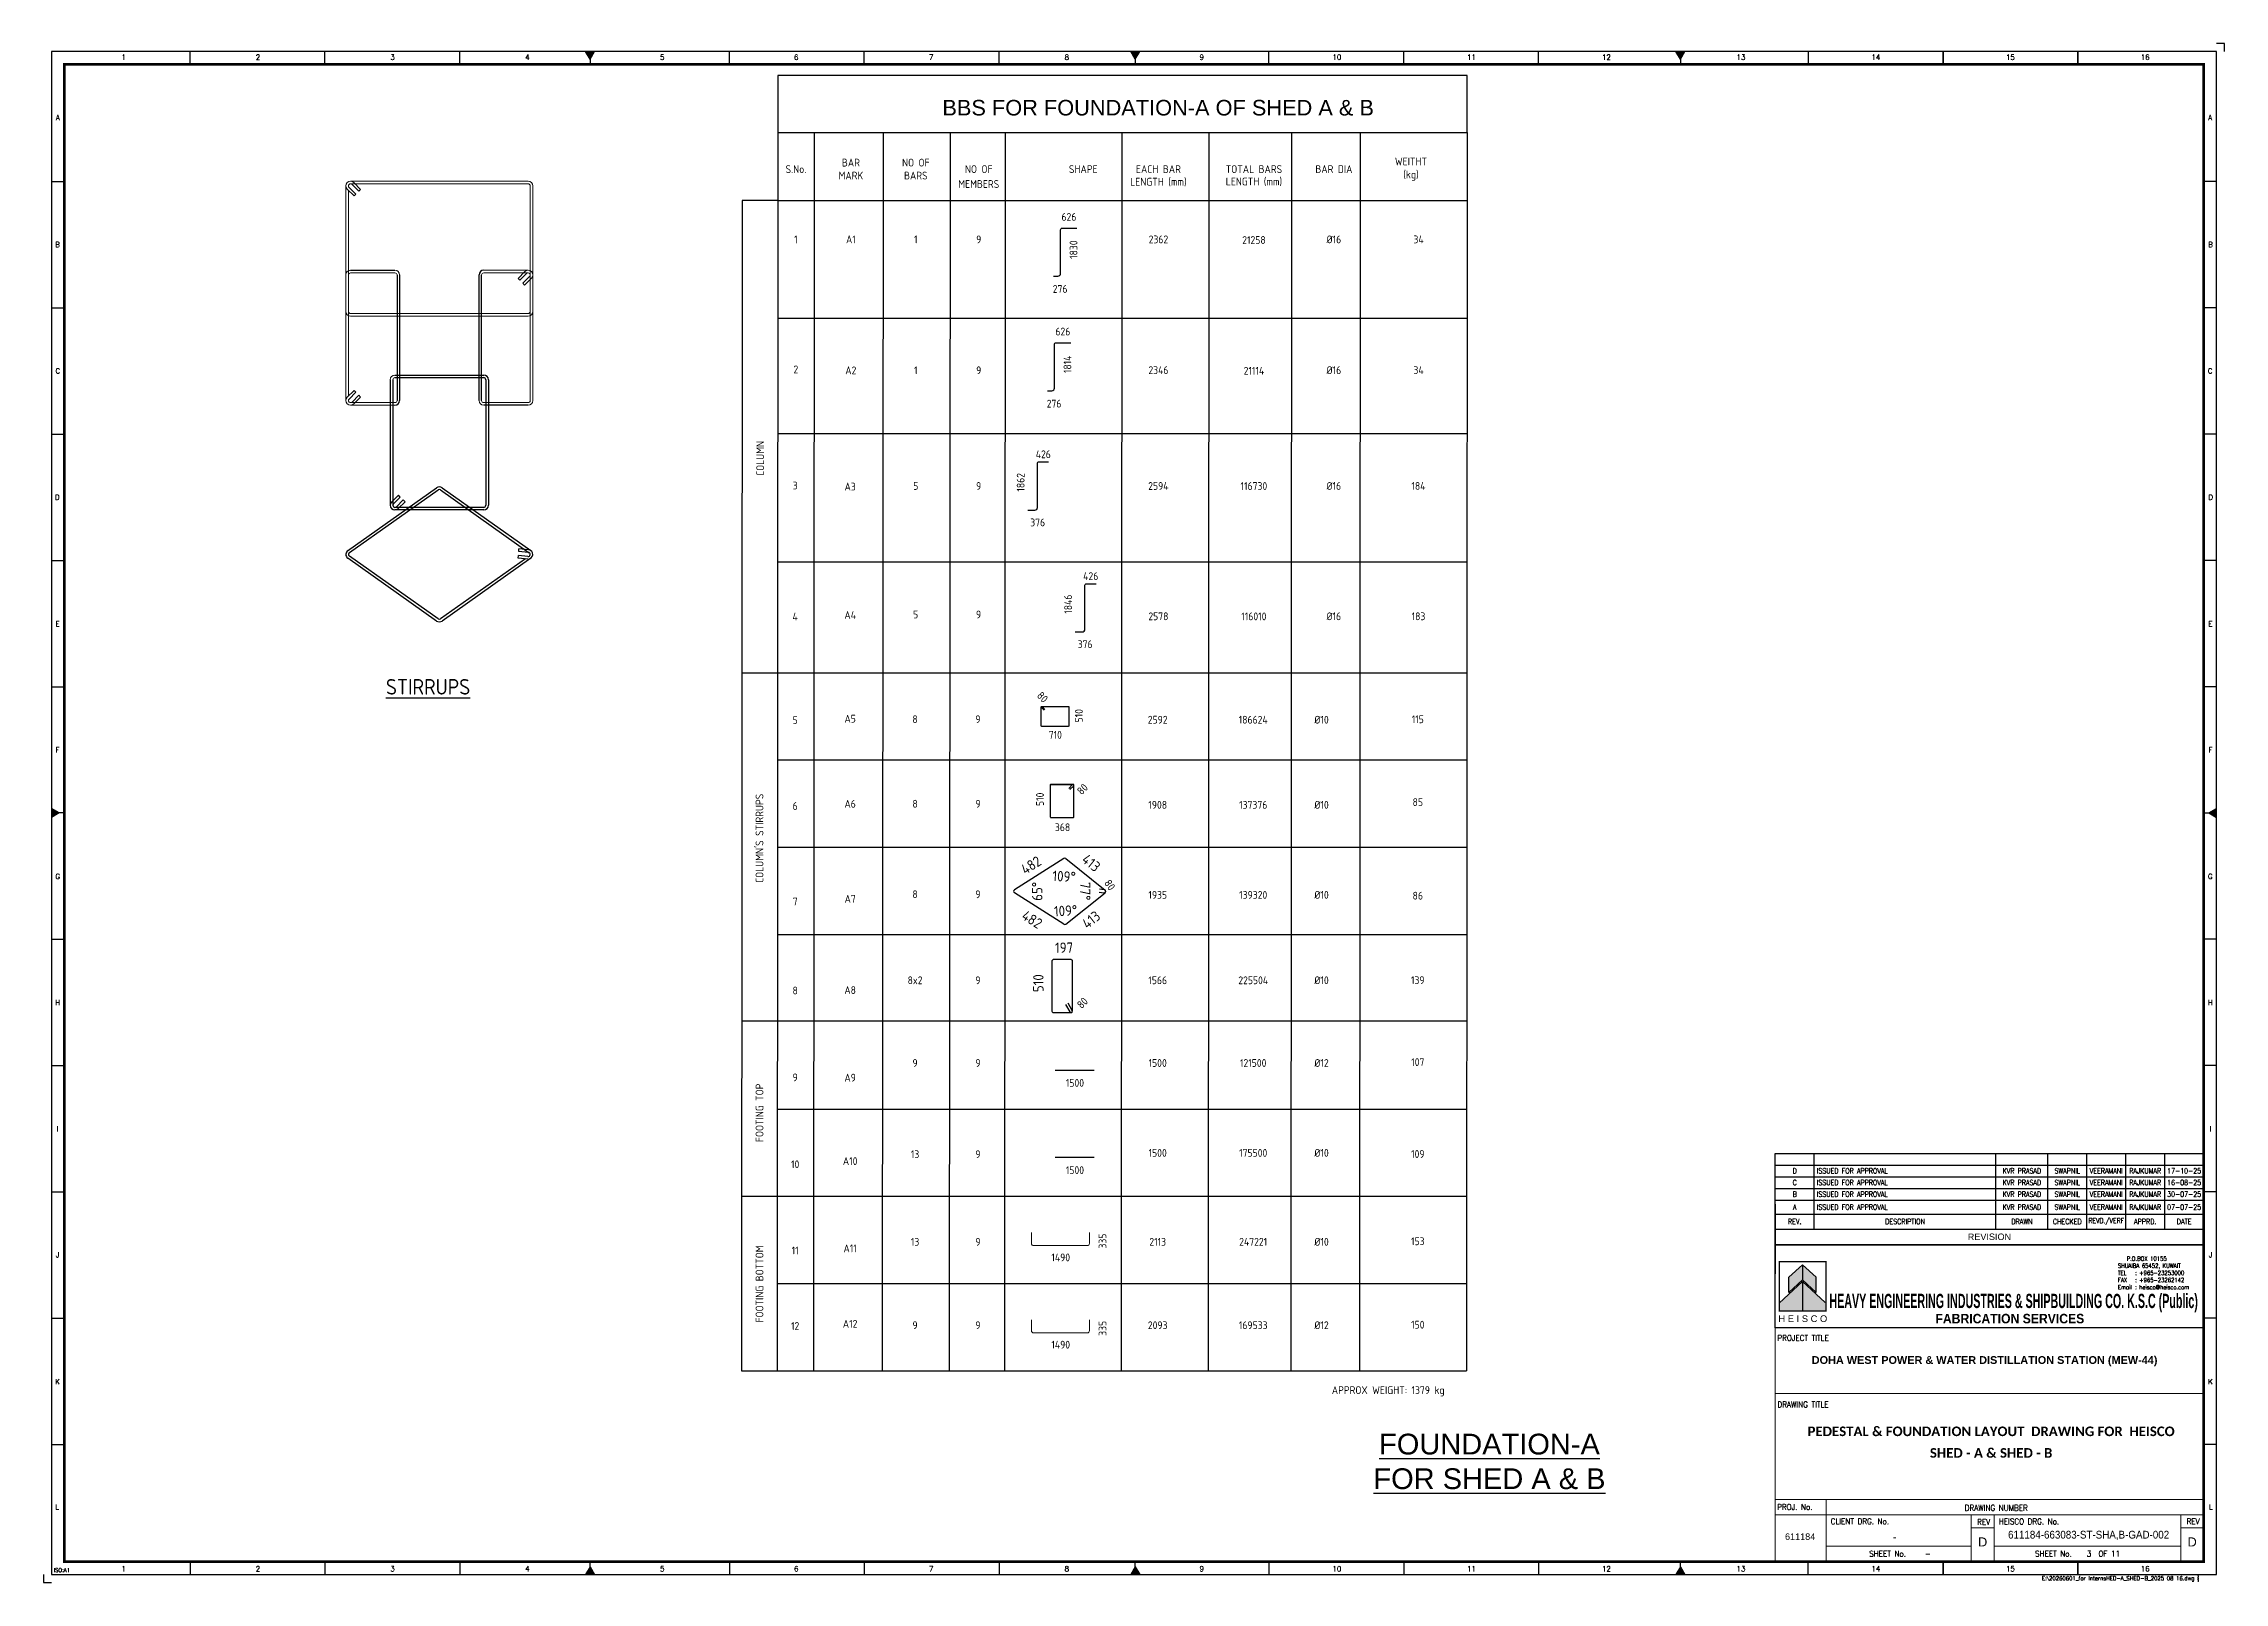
# Model space of a CAD drawing. Header units: millimetres. Extents: x -1055 to 11244, y -20673 to 2560.
# Drawn here: x 1846 to 2686, y 1149 to 1742 of the extents above; entities that cross this region are included whole.
import ezdxf
from ezdxf.enums import TextEntityAlignment as Align

# ---------------------------------------------------------------- set-up
doc = ezdxf.new("R2010")
doc.units = ezdxf.units.MM
for name, color, linetype in [('BORDER', 6, 'Continuous'), ('HEISCO', 7, 'Continuous'), ('TABLE', 4, 'Continuous')]:
    doc.layers.add(name, color=color, linetype=linetype)
doc.styles.add('ACISOTS', font='isocp.shx')
doc.styles.add('arial', font='arial.ttf')
doc.styles.add('HEISCO', font='ariblk.ttf')
doc.styles.add('HEISCO.', font='arial.ttf')
doc.styles.add('LOGO', font='ROMANS.SHX')
doc.styles.add('ROMANS', font='romans.shx', dxfattribs={"width": 0.8})
doc.styles.get("Standard").update_dxf_attribs({"font": 'arial.ttf'})

msp = doc.modelspace()

# ---------------------------------------------------------------- texts
at = {"width": 225.35033557, "attachment_point": 5}
for s, insert, char_height in [('BBS FOR FOUNDATION-A OF SHED A & B', (2275.101769, 1717.099802), 6), ('{\\LFOUNDATION-A\\PFOR SHED A & B}', (2402.708376, 1195.41534), 8)]:
    msp.add_mtext(s, dxfattribs=dict(at, insert=insert, char_height=char_height))
at = {"attachment_point": 5, "style": 'ACISOTS'}
for s, insert, char_height in [('BAR\\PMARK', (2156.750754, 1693.469419), 3), ('NO OF\\PBARS', (2181.744474, 1693.469419), 3), ('S.No.', (2135.573511, 1693.469419), 3), ('{\\LSTIRRUPS}', (1993.893475, 1493.966749), 6), ('197', (2238.833842, 1393.435884), 4), ('1500', (2243.048097, 1341.341601), 3), ('1490', (2237.572677, 1274.080528), 3), ('1490', (2237.572677, 1240.449991), 3)]:
    msp.add_mtext(s, dxfattribs=dict(at, insert=insert, char_height=char_height))
at = {"char_height": 3, "width": 29.29783667, "attachment_point": 5, "style": 'ACISOTS'}
for s, insert in [('WEITHT\\P(kg)', (2372.476106, 1693.469419)), ('MEMBERS', (2205.984666, 1687.729255)), ('NO OF', (2205.984666, 1693.469419)), ('SHAPE', (2246.235188, 1693.469419)), ('LENGTH (mm)', (2275.203306, 1688.465573)), ('EACH BAR', (2275.203306, 1693.469419)), ('TOTAL BARS', (2311.99348, 1693.469419)), ('LENGTH (mm)', (2311.99348, 1688.564062)), ('BAR DIA', (2342.788218, 1693.469419)), ('%%C10', (2338.038987, 1448.469391))]:
    msp.add_mtext(s, dxfattribs=dict(at, insert=insert))
at = {"color": 3, "char_height": 3, "attachment_point": 5, "style": 'ACISOTS'}
for s, insert in [('626', (2240.732762, 1675.055639)), ('1', (2135.573511, 1666.389648)), ('A1', (2156.750754, 1666.389648)), ('1', (2181.744474, 1666.389648)), ('21258', (2311.99348, 1666.141457)), ('276', (2237.345255, 1647.280076)), ('626', (2238.377699, 1630.866362)), ('2', (2135.54809, 1616.286209)), ('A2', (2156.725332, 1615.910365)), ('1', (2181.744474, 1615.946547)), ('276', (2234.990193, 1603.090799)), ('426', (2230.856604, 1583.574182)), ('3', (2135.286027, 1571.521397)), ('A3', (2156.463269, 1571.107962)), ('5', (2181.719053, 1571.363436)), ('376', (2228.703549, 1557.319936)), ('426', (2249.125758, 1536.615773)), ('4', (2135.286027, 1521.014273)), ('A4', (2156.463269, 1521.632403)), ('5', (2181.689214, 1521.836989)), ('376', (2246.972703, 1510.361527)), ('5', (2135.286027, 1481.126281)), ('A5', (2156.463269, 1481.676335)), ('8', (2181.45699, 1481.464081)), ('710', (2235.483458, 1475.466804)), ('6', (2135.286027, 1448.037021)), ('A6', (2156.463269, 1448.874758)), ('8', (2181.45699, 1448.908604)), ('368', (2238.273568, 1439.837889)), ('7', (2135.286027, 1411.206842)), ('A7', (2156.463269, 1412.264186)), ('8', (2181.45699, 1414.011741)), ('8', (2135.286027, 1376.917486)), ('A8', (2156.463269, 1377.096403)), ('8x2', (2181.45699, 1380.871815)), ('9', (2135.286027, 1343.453211)), ('A9', (2156.463269, 1343.347107)), ('9', (2181.45699, 1348.99813)), ('10', (2135.286027, 1309.961233)), ('A10', (2156.463269, 1311.198395)), ('13', (2181.45699, 1313.830347)), ('1500', (2243.048097, 1307.711065)), ('11', (2135.286027, 1276.740657)), ('A11', (2156.443008, 1277.567858)), ('13', (2181.45699, 1280.081052)), ('12', (2135.286027, 1247.645826)), ('A12', (2156.443008, 1248.473028)), ('9', (2181.45699, 1247.93234))]:
    msp.add_mtext(s, dxfattribs=dict(at, insert=insert))
for s, insert, width in [('9', (2205.984666, 1666.389648), 29.29783667), ('2362', (2275.203306, 1666.389648), 40.77226082), ('%%C16', (2342.788218, 1666.389648), 29.29783667), ('34', (2375.391021, 1666.389648), 29.29783667), ('9', (2205.984666, 1615.946547), 29.29783667), ('2346', (2275.203306, 1616.001398), 88.34876826), ('21114', (2311.99348, 1615.753207), 29.29783667), ('%%C16', (2342.788218, 1616.001398), 29.29783667), ('34', (2375.391021, 1616.001398), 29.29783667), ('9', (2205.959245, 1571.363436), 29.29783667), ('2594', (2275.177885, 1571.363436), 40.77226082), ('116730', (2311.968059, 1571.336681), 29.29783667), ('%%C16', (2342.762797, 1571.363436), 29.29783667), ('184', (2375.3656, 1571.363436), 29.29783667), ('9', (2205.929406, 1521.836989), 29.29783667), ('2578', (2275.177885, 1521.135771), 40.77226082), ('116010', (2311.968059, 1521.109016), 29.29783667), ('%%C16', (2342.762797, 1521.135771), 29.29783667), ('183', (2375.3656, 1521.135771), 29.29783667), ('9', (2205.697182, 1481.464081), 29.29783667), ('2592', (2274.915822, 1481.286172), 29.29783667), ('186624', (2311.705996, 1481.286172), 29.29783667), ('%%C10', (2338.038987, 1481.286172), 29.29783667), ('115', (2375.103537, 1481.448885), 29.29783667), ('9', (2205.697182, 1448.908604), 29.29783667), ('1908', (2274.915822, 1448.469391), 29.29783667), ('137376', (2311.705996, 1448.469391), 29.29783667), ('85', (2375.103537, 1449.539063), 29.29783667), ('9', (2205.697182, 1414.011741), 29.29783667), ('1935', (2274.915822, 1413.770133), 29.29783667), ('139320', (2311.705996, 1413.770133), 29.29783667), ('%%C10', (2338.038987, 1413.770133), 29.29783667), ('86', (2375.103537, 1413.47264), 29.29783667), ('9', (2205.697182, 1380.871815), 29.29783667), ('1566', (2274.915822, 1380.871815), 1.92332119), ('225504', (2311.705996, 1380.871815), 29.29783667), ('%%C10', (2338.038987, 1380.871815), 29.29783667), ('139', (2375.103537, 1380.911513), 29.29783667), ('9', (2205.697182, 1348.99813), 29.29783667), ('1500', (2274.915822, 1348.99813), 29.29783667), ('121500', (2311.705996, 1348.99813), 29.29783667), ('%%C12', (2338.038987, 1348.99813), 29.29783667), ('107', (2375.103537, 1349.348622), 29.29783667), ('9', (2205.697182, 1313.830347), 29.29783667), ('1500', (2274.915822, 1314.346657), 29.29783667), ('175500', (2311.705996, 1314.346657), 29.29783667), ('%%C10', (2338.038987, 1314.346657), 29.29783667), ('109', (2375.103537, 1313.925467), 29.29783667), ('9', (2205.697182, 1280.081052), 29.29783667), ('2113', (2274.915822, 1280.081052), 29.29783667), ('247221', (2311.705996, 1280.081052), 29.29783667), ('%%C10', (2338.038987, 1280.081052), 29.29783667), ('153', (2375.103537, 1280.29493), 29.29783667), ('9', (2205.697182, 1247.93234), 29.29783667), ('2093', (2274.915822, 1247.93234), 29.29783667), ('169533', (2311.705996, 1247.93234), 29.29783667), ('%%C12', (2338.038987, 1247.93234), 29.29783667), ('150', (2375.103537, 1248.146218), 29.29783667), ('APPROX WEIGHT: 1379 kg', (2363.706537, 1222.495973), 52.09183717)]:
    msp.add_mtext(s, dxfattribs=dict(at, insert=insert, width=width))
for s, insert, rotation in [('1830', (2242.503651, 1662.431011), 90), ('1814', (2240.148588, 1618.241734), 90), ('1862', (2222.139816, 1572.771519), 90), ('1846', (2240.40897, 1525.81311), 90), ('80', (2230.560103, 1489.984119), 315), ('510', (2244.561938, 1482.827195), 90)]:
    msp.add_mtext(s, dxfattribs=dict(at, insert=insert, rotation=rotation))
at = {"attachment_point": 5, "style": 'ACISOTS'}
for s, insert, char_height, rotation in [('COLUMN', (2121.807768, 1581.97169), 3, 90), ('80', (2245.931608, 1454.51913), 3, 45), ("COLUMN'S STIRRUPS", (2121.53703, 1435.580094), 3, 90), ('510', (2229.580949, 1450.621108), 3, 90), ('482', (2226.151665, 1425.228612), 4, 32.354579603), ('413', (2249.300657, 1426.119566), 4, 321.293948189), ('109%%d', (2238.881409, 1420.90515), 4, 356.824263896), ('65%%d', (2228.524069, 1415.16734), 4, 90), ('77%%d', (2247.03166, 1415.16734), 4, 270), ('80', (2256.449852, 1417.594991), 3, 304.764410338), ('482', (2226.539991, 1404.329185), 4, 327.645420397), ('109%%d', (2239.450119, 1407.668104), 4, 3.175736104), ('413', (2249.298886, 1404.21535), 4, 38.706051811), ('510', (2228.947084, 1379.770442), 4, 90), ('80', (2245.931608, 1372.133866), 3, 45), ('FOOTING TOP', (2121.53703, 1329.80934), 3, 90), ('FOOTING BOTTOM', (2121.53703, 1263.843765), 3, 90), ('335', (2253.686023, 1280.366919), 3, 90), ('335', (2253.686023, 1246.736382), 3, 90)]:
    msp.add_mtext(s, dxfattribs=dict(at, insert=insert, char_height=char_height, rotation=rotation))
at = {"layer": 'BORDER', "color": 3, "style": 'ROMANS', "width": 0.9}
for s, p in [('PROJECT TITLE', (2513.626761, 1241.922219)), ('DRAWING TITLE', (2513.653786, 1216.296646)), ('PROJ. No.', (2513.531186, 1176.779741)), ('DRAWING NUMBER', (2585.780558, 1176.431458)), ('CLIENT DRG. No.', (2534.162978, 1171.23447)), ('HEISCO DRG. No.', (2598.917966, 1171.214711)), ('SHEET No.    -', (2548.989438, 1158.762709)), ('SHEET No.   3  OF 11', (2612.875581, 1158.762709))]:
    msp.add_text(s, height=2.25, dxfattribs=at).set_placement(p)
for p in [(2593.066292, 1171.008653), (2673.762512, 1171.219813)]:
    msp.add_text('REV', height=2.25, dxfattribs=at).set_placement(p, align=Align.CENTER)
at = {"layer": 'BORDER', "color": 7, "style": 'arial'}
for s, insert, char_height, width, attachment_point in [('{\\fArial|b1|i0|c0|p34;DOHA WEST POWER & WATER DISTILLATION STATION (MEW-44)}', (2593.430126, 1234.081652), 3, 163.24464911, 5), ('{\\fCalibri|b1|i0|c0|p2;\\H1.2308x;PEDESTAL & FOUNDATION LAYOUT  DRAWING FOR  HEISCO}', (2595.938759, 1207.038375), 3, 163.24464911, 5), ('{\\fCalibri|b1|i0|c0|p2;\\H1.2308x;SHED - A & SHED - B}', (2595.938759, 1198.719101), 3, 163.24464911, 5), ('611184', (2522.384004, 1167.728869), 2.5, 24.94987634, 2), ('{\\W0.9;611184-663083-ST-SHA,B-GAD-002}', (2633.493724, 1168.73047), 3, 43.61317739, 2), ('-', (2558.750482, 1167.836301), 3, 47.48534094, 2), ('D', (2592.689686, 1164.426289), 3.5, 6.29727831, 5), ('D', (2673.385907, 1164.426289), 3.5, 8.40928889, 5)]:
    msp.add_mtext(s, dxfattribs=dict(at, insert=insert, char_height=char_height, width=width, attachment_point=attachment_point))

# ---------------------------------------------------------------- blocks, each defined once
blk = doc.blocks.new('A1B')
at = {"layer": 'BORDER', "color": 1}
for p, q in [((56.44, 585), (56.44, 590)), ((56.44, 585), (56.44, 590)), ((108.38, 585), (108.38, 590)), ((108.38, 585), (108.38, 590)), ((160.31, 585), (160.31, 590)), ((160.31, 585), (160.31, 590)), ((264.19, 585), (264.19, 590)), ((316.12, 585), (316.12, 590)), ((368.06, 585), (368.06, 590)), ((471.94, 585), (471.94, 590)), ((523.88, 585), (523.88, 590)), ((575.81, 585), (575.81, 590)), ((679.69, 590), (679.69, 585)), ((731.63, 590), (731.63, 585)), ((731.63, 585), (731.63, 590)), ((731.63, 590), (731.63, 585)), ((783.56, 590), (783.56, 585)), ((783.56, 585), (783.56, 590)), ((3, 539.83), (8, 539.83)), ((837, 539.83), (832, 539.83)), ((3, 491.17), (8, 491.17)), ((837, 491.17), (832, 491.17)), ((3, 442.5), (8, 442.5)), ((837, 442.5), (832, 442.5)), ((3, 393.84), (8, 393.84)), ((837, 393.84), (832, 393.84)), ((3, 345.17), (8, 345.17)), ((837, 345.17), (832, 345.17)), ((3, 247.84), (8, 247.84)), ((837, 247.84), (832, 247.84)), ((3, 199.17), (8, 199.17)), ((837, 199.17), (832, 199.17)), ((3, 150.51), (8, 150.51)), ((837, 150.51), (832, 150.51)), ((3, 101.84), (8, 101.84)), ((837, 101.84), (832, 101.84)), ((3, 53.17), (8, 53.17)), ((837, 53.17), (832, 53.17)), ((56.44, 8), (56.44, 3)), ((108.38, 8), (108.38, 3)), ((160.31, 8), (160.31, 3)), ((264.19, 8), (264.19, 3)), ((316.12, 8), (316.12, 3)), ((368.06, 8), (368.06, 3)), ((471.94, 8), (471.94, 3)), ((523.88, 8), (523.88, 3)), ((575.81, 8), (575.81, 3)), ((679.69, 3), (679.69, 8)), ((731.63, 3), (731.63, 8)), ((731.63, 8), (731.63, 3)), ((731.63, 3), (731.63, 8)), ((783.56, 3), (783.56, 8)), ((783.56, 8), (783.56, 3))]:
    blk.add_line(p, q, dxfattribs=at)
at = {"layer": 'BORDER'}
for p, q in [((210.5, 587), (208.77, 590)), ((210.5, 590), (210.5, 585)), ((210.5, 587), (212.23, 590)), ((420.5, 587), (418.77, 590)), ((420.5, 590), (420.5, 585)), ((420.5, 587), (422.23, 590)), ((630.5, 587), (628.77, 590)), ((630.5, 590), (630.5, 585)), ((630.5, 587), (632.23, 590)), ((210.5, 588), (210.5, 585)), ((210.5, 588), (210.5, 585)), ((420.5, 588), (420.5, 585)), ((6, 296.5), (3, 298.23)), ((8, 296.5), (3, 296.5)), ((6, 296.5), (3, 294.77)), ((832, 296.5), (837, 296.5)), ((834, 296.5), (837, 298.23)), ((834, 296.5), (837, 294.77)), ((210.5, 6), (208.77, 3)), ((210.5, 5), (210.5, 8)), ((210.5, 5), (210.5, 8)), ((210.5, 3), (210.5, 8)), ((210.5, 6), (212.23, 3)), ((420.5, 6), (418.77, 3)), ((420.5, 5), (420.5, 8)), ((420.5, 3), (420.5, 8)), ((420.5, 6), (422.23, 3)), ((630.5, 6), (628.77, 3)), ((630.5, 3), (630.5, 8)), ((630.5, 6), (632.23, 3))]:
    blk.add_line(p, q, dxfattribs=at)
blk.add_lwpolyline([(837, 3), (837, 590), (3, 590), (3, 3)], close=True, dxfattribs=at)
at = {"layer": 'BORDER', "color": 1}
for points in [[(840, 590), (840, 593), (837, 593)], [(0, 3), (0, 0), (3, 0)]]:
    blk.add_lwpolyline(points, dxfattribs=at)
at = {"layer": 'BORDER', "const_width": 1}
blk.add_lwpolyline([(8, 8), (832, 8), (832, 585), (8, 585)], close=True, dxfattribs=at)
at = {"layer": 'BORDER'}
for points in [[(212.23, 590), (208.77, 590), (210.5, 587)], [(422.23, 590), (418.77, 590), (420.5, 587)], [(632.23, 590), (628.77, 590), (630.5, 587)], [(3, 298.23), (3, 294.77), (6, 296.5)], [(837, 298.23), (837, 294.77), (834, 296.5)], [(212.23, 3), (208.77, 3), (210.5, 6)], [(422.23, 3), (418.77, 3), (420.5, 6)], [(632.23, 3), (628.77, 3), (630.5, 6)]]:
    blk.add_solid(points, dxfattribs=at)
at = {"color": 11, "insert": (830.38, 1.34), "char_height": 1.5, "width": 401.355, "attachment_point": 6, "style": 'ROMANS'}
blk.add_mtext('{\\W1;\\C1;E:\\20260601_for Interns\\SHED-A_SHED-B_2025 08 16.dwg }', dxfattribs=at)
at = {"layer": 'BORDER', "color": 1, "style": 'ROMANS'}
for s, height, p in [('1', 2, (30.81, 586.75)), ('2', 2, (82.56, 586.75)), ('3', 2, (134.41, 586.75)), ('4', 2, (186.37, 586.75)), ('5', 2, (238.32, 586.75)), ('6', 2, (289.89, 586.75)), ('7', 2, (341.88, 586.75)), ('8', 2, (394.13, 586.75)), ('9', 2, (446.1, 586.75)), ('10', 2, (498.13, 586.75)), ('11', 2, (549.97, 586.75)), ('12', 2, (601.96, 586.75)), ('13', 2, (653.79, 586.75)), ('14', 2, (705.77, 586.75)), ('15', 2, (757.56, 586.75)), ('16', 2, (809.48, 586.75)), ('A', 2, (5.48, 563.52)), ('A', 2, (834.52, 563.52)), ('B', 2, (5.35, 514.55)), ('B', 2, (834.65, 514.55)), ('C', 2, (5.49, 465.84)), ('C', 2, (834.51, 465.84)), ('D', 2, (5.25, 417.17)), ('D', 2, (834.75, 417.17)), ('E', 2, (5.39, 368.4)), ('E', 2, (834.61, 368.4)), ('F', 2, (5.34, 319.81)), ('F', 2, (834.66, 319.81)), ('G', 2, (5.44, 271.07)), ('G', 2, (834.56, 271.07)), ('H', 2, (5.43, 222.46)), ('H', 2, (834.57, 222.46)), ('I', 2, (5.31, 173.82)), ('I', 2, (834.69, 173.82)), ('J', 2, (5.33, 125.23)), ('J', 2, (834.67, 125.23)), ('K', 2, (5.38, 76.36)), ('K', 2, (834.62, 76.36)), ('L', 2, (5.2, 28.07)), ('L', 2, (834.8, 28.07)), ('ISO:A1', 1.5, (7.03, 4)), ('1', 2, (30.81, 4.25)), ('2', 2, (82.56, 4.25)), ('3', 2, (134.41, 4.25)), ('4', 2, (186.37, 4.25)), ('5', 2, (238.32, 4.25)), ('6', 2, (289.89, 4.25)), ('7', 2, (341.88, 4.25)), ('8', 2, (394.13, 4.25)), ('9', 2, (446.1, 4.25)), ('10', 2, (498.13, 4.25)), ('11', 2, (549.97, 4.25)), ('12', 2, (601.96, 4.25)), ('13', 2, (653.79, 4.25)), ('14', 2, (705.77, 4.25)), ('15', 2, (757.56, 4.25)), ('16', 2, (809.48, 4.25))]:
    blk.add_text(s, height=height, dxfattribs=at).set_placement(p, align=Align.CENTER)
blk = doc.blocks.new('A$7E97AAC96A')
at = {"color": 50, "lineweight": 0}
for p, q in [((1.8, 52), (70.2, 52)), ((1.8, 51), (70.2, 51)), ((2.37, 50.77), (4.98, 48.15)), ((3.07, 51.47), (5.69, 48.86)), ((0, 50.2), (0, 1.8)), ((0.53, 48.93), (3.14, 46.31)), ((1, 1.8), (1, 48.45)), ((1.23, 49.63), (3.85, 47.02)), ((3.14, 46.31), (3.85, 47.02)), ((4.98, 48.15), (5.69, 48.86)), ((71, 1.8), (71, 50.2)), ((72, 1.8), (72, 50.2)), ((1.8, 1), (70.2, 1)), ((1.8, 0), (70.2, 0))]:
    blk.add_line(p, q, dxfattribs=at)
at = {"color": 50, "lineweight": 0, "extrusion": (0, 0, -1)}
for centre, radius, start, end in [((-1.8, 50.2), 1.8, 315, 135), ((-1.8, 50.2), 0.8, 315, 135), ((-70.2, 50.2), 1.8, 90, 180), ((-70.2, 50.2), 0.8, 90, 180)]:
    blk.add_arc(centre, radius, start, end, dxfattribs=at)
at = {"color": 50, "lineweight": 0}
for centre, radius, start, end in [((1.8, 1.8), 1.8, 180, 270), ((1.8, 1.8), 0.8, 180, 270), ((70.2, 1.8), 0.8, 270, 0), ((70.2, 1.8), 1.8, 270, 0)]:
    blk.add_arc(centre, radius, start, end, dxfattribs=at)
blk = doc.blocks.new('A$7E97AA126EF')
at = {"color": 3}
for p, q in [((0.65, 27.39), (34.96, 51.67)), ((1.41, 26.7), (35.54, 50.85)), ((36.46, 50.85), (70.66, 26.65)), ((37.04, 51.67), (71.24, 27.47)), ((35.54, 1.15), (1.34, 25.35)), ((66.36, 24.53), (66.45, 25.53)), ((70.13, 25.2), (66.45, 25.53)), ((66.59, 27.12), (66.67, 28.12)), ((70.27, 26.8), (66.59, 27.12)), ((70.36, 27.79), (66.67, 28.12)), ((34.96, 0.33), (0.76, 24.53)), ((69.16, 24.28), (36.46, 1.15)), ((71.24, 24.53), (37.04, 0.33)), ((70.04, 24.21), (66.36, 24.53))]:
    blk.add_line(p, q, dxfattribs=at)
for centre, radius, start, end in [((36, 50.2), 1.8, 54.71669, 125.29028), ((36, 50.2), 0.8, 54.71669, 125.29028), ((1.8, 26), 1.8, 120.97914, 234.71669), ((1.8, 26), 0.8, 118.82166, 234.76902), ((70.2, 26), 1.8, 265, 85), ((70.2, 26), 0.8, 265, 85), ((36, 1.8), 1.8, 234.70972, 305.28331), ((36, 1.8), 0.8, 234.71669, 305.48653)]:
    blk.add_arc(centre, radius, start, end, dxfattribs=at)
blk = doc.blocks.new('A$7E97AA1C337D')
at = {"color": 4, "lineweight": 0}
for p, q in [((18.9, 52), (1.8, 52)), ((18.9, 51), (1.8, 51)), ((17.63, 51.47), (15.01, 48.86)), ((18.33, 50.77), (15.72, 48.15)), ((15.72, 48.15), (15.01, 48.86)), ((19.47, 49.63), (16.85, 47.02)), ((17.56, 46.31), (16.85, 47.02)), ((20.17, 48.93), (17.56, 46.31)), ((19.7, 1.8), (19.7, 48.45)), ((20.7, 50.2), (20.7, 1.8)), ((18.9, 1), (1.8, 1))]:
    blk.add_line(p, q, dxfattribs=at)
at = {"color": 4}
for p, q in [((0, 1.8), (0, 50.2)), ((1, 1.8), (1, 50.2)), ((18.9, 0), (1.8, 0))]:
    blk.add_line(p, q, dxfattribs=at)
blk.add_arc((1.8, 50.2), 1.8, 90, 180, dxfattribs=at)
at = {"color": 4, "lineweight": 0}
for centre, radius, start, end in [((1.8, 50.2), 0.8, 90, 180), ((1.8, 1.8), 1.8, 180, 270), ((1.8, 1.8), 0.8, 180, 270), ((18.9, 1.8), 0.8, 270, 0), ((18.9, 1.8), 1.8, 270, 0)]:
    blk.add_arc(centre, radius, start, end, dxfattribs=at)
at = {"color": 4, "lineweight": 0, "extrusion": (0, 0, -1)}
for radius in [1.8, 0.8]:
    blk.add_arc((-18.9, 50.2), radius, 45, 225, dxfattribs=at)
blk = doc.blocks.new('A$7E97AA2283C4')
at = {"color": 1}
for p, q in [((1.8, 52), (36, 52)), ((1.8, 51), (36, 51)), ((0, 50.2), (0, 1.8)), ((1, 50.2), (1, 1.8)), ((36.8, 50.2), (36.8, 1.8)), ((37.8, 50.2), (37.8, 1.8)), ((0.53, 3.07), (3.14, 5.69)), ((1.23, 2.37), (3.85, 4.98)), ((36, 1), (1.8, 1)), ((36, 0), (1.8, 0)), ((2.37, 1.23), (4.98, 3.85)), ((3.07, 0.53), (5.69, 3.14)), ((3.85, 4.98), (3.14, 5.69)), ((5.69, 3.14), (4.98, 3.85))]:
    blk.add_line(p, q, dxfattribs=at)
at = {"color": 1, "lineweight": 0}
for radius in [1.8, 0.8]:
    blk.add_arc((1.8, 50.2), radius, 90, 180, dxfattribs=at)
at = {"color": 1}
for centre, radius, start, end in [((36, 50.2), 1.8, 0, 90), ((36, 50.2), 0.8, 0, 90), ((1.8, 1.8), 1.8, 135, 315), ((1.8, 1.8), 0.8, 135, 315), ((36, 1.8), 1.8, 270, 0), ((36, 1.8), 0.8, 270, 0)]:
    blk.add_arc(centre, radius, start, end, dxfattribs=at)
blk = doc.blocks.new('A$C61D9601B')
at = {"layer": 'HEISCO'}
for color, points in [(34, [(5.84, -8.9), (5.84, -15.38), (11.66, -10.02), (11.66, -3.54)]), (40, [(11.66, -3.54), (11.66, -10.02), (17.48, -15.38), (17.48, -8.9)]), (142, [(1.66, -19.99), (1.66, -23.3), (11.66, -23.3), (11.66, -10.78)]), (138, [(11.66, -10.78), (11.66, -23.3), (21.66, -23.3), (21.66, -19.99)])]:
    blk.add_hatch(color=color, dxfattribs=at).paths.add_polyline_path(points)
blk.add_line((11.66, -10.78), (11.66, -23.3))
blk.add_line((11.66, -10.78), (11.66, -23.3))
at = {"layer": 'HEISCO', "color": 142, "true_color": 0x00a8e1}
blk.add_line((11.66, -10.78), (1.66, -19.99), dxfattribs=at)
at = {"layer": 'HEISCO', "color": 138, "true_color": 0x004961}
for q in [(11.66, -23.3), (21.38, -19.73), (11.66, -23.3)]:
    blk.add_line((11.66, -10.78), q, dxfattribs=at)
at = {"layer": 'HEISCO', "color": 142, "true_color": 0x00a8e1, "const_width": 0.559}
blk.add_lwpolyline([(21.66, -23.3), (21.66, -2.17), (1.66, -2.17), (1.66, -23.3)], close=True, dxfattribs=at)
at = {"layer": 'HEISCO', "color": 34, "true_color": 0xa85400}
blk.add_lwpolyline([(5.84, -8.9), (11.66, -3.54), (11.66, -10.02), (5.84, -15.38)], close=True, dxfattribs=at)
at = {"layer": 'HEISCO', "color": 40, "true_color": 0xffc038}
blk.add_lwpolyline([(17.48, -8.9), (11.66, -3.54), (11.66, -10.02), (17.48, -15.38)], close=True, dxfattribs=at)
at = {"layer": 'HEISCO', "color": 7, "linetype": 'Continuous', "style": 'HEISCO.'}
blk.add_text('H E I S C O', height=2.8666, dxfattribs=at).set_placement((11.77, -26.65), align=Align.MIDDLE_CENTER)
blk = doc.blocks.new('165-HEISCO')
at = {"layer": 'HEISCO', "color": 6}
blk.add_lwpolyline([(0, 32), (165, 32), (165, 0), (0, 0)], close=True, dxfattribs=at)
at = {"layer": 'HEISCO', "xscale": 0.9, "yscale": 0.9, "zscale": 0.9}
blk.add_blockref('A$C61D9601B', (0.03, 27.46), dxfattribs=at)
at = {"layer": 'HEISCO', "color": 7, "linetype": 'ByBlock', "style": 'HEISCO', "width": 0.471616}
blk.add_text('HEAVY ENGINEERING INDUSTRIES & SHIPBUILDING CO. K.S.C (Public)', height=5.5, dxfattribs=at).set_placement((20.87, 7.57), (162.79, 7.57), align=Align.FIT)
at = {"layer": 'HEISCO', "color": 7, "linetype": 'ByBlock', "style": 'HEISCO', "width": 0.8}
blk.add_text('FABRICATION SERVICES', height=3.6667, dxfattribs=at).set_placement((90.37, 3.51), align=Align.MIDDLE_CENTER)
at = {"layer": 'HEISCO', "color": 3, "insert": (131.98, 27.45), "char_height": 1.65, "width": 30.9183, "attachment_point": 1, "style": 'LOGO'}
blk.add_mtext('\\pxsm1,ql;   {\\W0.9;P.O.BOX 10155\\P\\pt3,4;SHUAIBA 65452, KUWAIT \\P\\pt4;TEL^I: +965-23253000 \\PFAX^I: +965-23262142 \\PEmail^I: heisco@heisco.com}', dxfattribs=at)
blk = doc.blocks.new('*T29013')
at = {"layer": 'TABLE', "color": 4}
for p, q in [((0, 35.16), (165, 35.16)), ((0, 0), (0, 35.16)), ((15, 6), (15, 35.16)), ((85, 6), (85, 35.16)), ((105, 6), (105, 35.16)), ((120, 6), (120, 35.16)), ((135, 6), (135, 35.16)), ((150, 6), (150, 35.16)), ((165, 0), (165, 35.16)), ((0, 11.77), (165, 11.77)), ((0, 6), (15, 6)), ((0, 0), (165, 0))]:
    blk.add_line(p, q, dxfattribs=at)
at = {"layer": 'TABLE', "color": 8}
for p, q in [((0, 30.66), (165, 30.66)), ((0, 26.16), (165, 26.16)), ((0, 21.66), (165, 21.66)), ((0, 17.16), (165, 17.16))]:
    blk.add_line(p, q, dxfattribs=at)
at = {"layer": 'TABLE', "color": 0, "lineweight": -2}
blk.add_line((15, 6), (165, 6), dxfattribs=at)
at = {"layer": 'TABLE', "color": 7}
for s, insert, char_height, width, attachment_point, style in [('D', (7.5, 28.41), 2, 13, 5, 'ROMANS'), ('ISSUED FOR APPROVAL', (16, 28.41), 2, 68, 4, 'ROMANS'), ('KVR PRASAD', (95, 28.41), 2, 18, 5, 'ROMANS'), ('SWAPNIL', (112.5, 28.41), 2, 13, 5, 'ROMANS'), ('VEERAMANI', (127.5, 28.41), 2, 13, 5, 'ROMANS'), ('RAJKUMAR', (142.5, 28.41), 2, 13, 5, 'ROMANS'), ('17-10-25', (157.5, 28.41), 2, 13, 5, 'ROMANS'), ('C', (7.5, 23.91), 2, 13, 5, 'ROMANS'), ('B', (7.5, 19.41), 2, 13, 5, 'ROMANS'), ('ISSUED FOR APPROVAL', (16, 23.91), 2, 68, 4, 'ROMANS'), ('ISSUED FOR APPROVAL', (16, 19.41), 2, 68, 4, 'ROMANS'), ('KVR PRASAD', (95, 23.91), 2, 18, 5, 'ROMANS'), ('KVR PRASAD', (95, 19.41), 2, 18, 5, 'ROMANS'), ('SWAPNIL', (112.5, 23.91), 2, 13, 5, 'ROMANS'), ('SWAPNIL', (112.5, 19.41), 2, 13, 5, 'ROMANS'), ('VEERAMANI', (127.5, 23.91), 2, 13, 5, 'ROMANS'), ('VEERAMANI', (127.5, 19.41), 2, 13, 5, 'ROMANS'), ('RAJKUMAR', (142.5, 23.91), 2, 13, 5, 'ROMANS'), ('RAJKUMAR', (142.5, 19.41), 2, 13, 5, 'ROMANS'), ('30-07-25', (157.5, 19.41), 2, 13, 5, 'ROMANS'), ('16-08-25', (157.5, 23.91), 2, 13, 5, 'ROMANS'), ('{\\W0.9;REV.}', (7.5, 8.89), 2, 13, 5, 'ROMANS'), ('{\\W0.9;DESCRIPTION}', (50, 8.89), 2, 68, 5, 'ROMANS'), ('{\\W0.9;DRAWN}', (95, 8.89), 2, 18, 5, 'ROMANS'), ('{\\W0.9;CHECKED}', (112.5, 8.89), 2, 13, 5, 'ROMANS'), ('{\\W0.7;REVD./VERF}', (127.5, 8.89), 2, 13, 5, 'ROMANS'), ('{\\W0.9;APPRD.}', (142.5, 8.89), 2, 13, 5, 'ROMANS'), ('{\\W0.9;DATE}', (157.5, 8.89), 2, 13, 5, 'ROMANS'), ('{\\C7;REVISION}', (82.5, 3), 2.5, 163, 5, 'arial')]:
    blk.add_mtext(s, dxfattribs=dict(at, insert=insert, char_height=char_height, width=width, attachment_point=attachment_point, style=style))
at = {"layer": 'TABLE', "color": 3, "char_height": 2, "style": 'ROMANS'}
for s, insert, width, attachment_point in [('A', (7.5, 14.46), 13, 5), ('ISSUED FOR APPROVAL', (16, 14.46), 68, 4), ('KVR PRASAD', (95, 14.46), 18, 5), ('SWAPNIL', (112.5, 14.46), 13, 5), ('VEERAMANI', (127.5, 14.46), 13, 5), ('RAJKUMAR', (142.5, 14.46), 13, 5), ('07-07-25', (157.5, 14.46), 13, 5)]:
    blk.add_mtext(s, dxfattribs=dict(at, insert=insert, width=width, attachment_point=attachment_point))

# ---------------------------------------------------------------- linework, layer by layer
for p, q in [((2128.630227, 1707.533844), (2128.342743, 1230.368753)), ((2128.630227, 1707.533844), (2394.095188, 1707.533844)), ((2142.589138, 1707.533844), (2142.301654, 1230.368753)), ((2169.111068, 1707.533844), (2168.823584, 1230.368753)), ((2194.935054, 1707.533844), (2194.64757, 1230.368753)), ((2216.170557, 1707.533844), (2215.883073, 1230.368753)), ((2261.108597, 1707.533844), (2260.821113, 1230.368753)), ((2294.59011, 1707.533844), (2294.302626, 1230.368753)), ((2326.43798, 1707.533844), (2326.150496, 1230.368753)), ((2352.95991, 1707.533844), (2352.672426, 1230.368753)), ((2394.095188, 1707.533844), (2393.807704, 1230.368753)), ((2114.857068, 1681.360886), (2114.569584, 1230.368753)), ((2128.630227, 1681.360886), (2114.857068, 1681.360886)), ((2128.630227, 1681.360886), (2394.095188, 1681.360886)), ((2128.604805, 1636.059639), (2394.069767, 1636.059639)), ((2128.604805, 1591.60706), (2394.069767, 1591.60706)), ((2128.604805, 1542.080614), (2394.069767, 1542.080614)), ((2114.569584, 1499.413049), (2393.807704, 1499.413049)), ((2128.342743, 1465.782512), (2393.807704, 1465.782512)), ((2128.342743, 1432.151975), (2393.807704, 1432.151975)), ((2238.804576, 1427.788787), (2219.704576, 1415.688787)), ((2239.558889, 1427.746935), (2254.658889, 1415.646935)), ((2238.804576, 1402.490609), (2219.704576, 1414.590609)), ((2239.558889, 1402.532461), (2254.658889, 1414.632461)), ((2254.195777, 1414.492172), (2252.354765, 1414.653239)), ((2254.309079, 1415.787225), (2252.468067, 1415.948292)), ((2128.342743, 1398.521438), (2393.807704, 1398.521438)), ((2114.569584, 1365.201694), (2393.807704, 1365.201694)), ((2235.441272, 1346.27763), (2250.441272, 1346.27763)), ((2128.342743, 1331.260364), (2393.807704, 1331.260364)), ((2235.441272, 1312.647093), (2250.441272, 1312.647093)), ((2114.569584, 1297.629827), (2393.807704, 1297.629827)), ((2128.342743, 1263.99929), (2393.807704, 1263.99929)), ((2114.569584, 1230.368753), (2393.807704, 1230.368753))]:
    msp.add_line(p, q)
at = {"color": 3}
for p, q in [((2230.135827, 1486.041903), (2231.193088, 1484.984643)), ((2230.411599, 1486.317675), (2231.468859, 1485.260414))]:
    msp.add_line(p, q, dxfattribs=at)
msp.add_lwpolyline([(2394.095188, 1729.580864), (2128.630227, 1729.580864), (2128.630227, 1707.533844), (2394.095188, 1707.533844)], close=True)
for points in [[(2234.76381, 1652.24343), (2236.48381, 1652.24343, 0.4142135624), (2237.52381, 1653.28343), (2237.52381, 1670.12343, -0.4142135624), (2238.10381, 1670.70343), (2243.78381, 1670.70343)], [(2232.408747, 1608.054153), (2234.128747, 1608.054153, 0.4142135624), (2235.168747, 1609.094153), (2235.168747, 1625.934153, -0.4142135624), (2235.748747, 1626.514153), (2241.428747, 1626.514153)], [(2224.873199, 1562.051231), (2227.593199, 1562.051231, 0.4142135624), (2228.633199, 1563.091231), (2228.633199, 1580.091231, -0.4142135624), (2229.213199, 1580.671231), (2232.893199, 1580.671231)], [(2243.142353, 1515.092823), (2245.862353, 1515.092823, 0.4142135624), (2246.902353, 1516.132823), (2246.902353, 1533.132823, -0.4142135624), (2247.482353, 1533.712823), (2251.162353, 1533.712823)]]:
    msp.add_lwpolyline(points, format="xyb")
at = {"color": 3, "extrusion": (0, 0, -1)}
msp.add_lwpolyline([(-2230.273713, 1478.724789, 0.4142135624), (-2230.078713, 1478.919789), (-2230.078713, 1486.179789, 0.4142135624), (-2230.273713, 1486.374789), (-2240.533713, 1486.374789, 0.4142135624), (-2240.728713, 1486.179789), (-2240.728713, 1478.919789, 0.4142135624), (-2240.533713, 1478.724789)], format="xyb", close=True, dxfattribs=at)
at = {"color": 3}
for points in [[(2233.800666, 1456.361531), (2242.350666, 1456.361531), (2233.800666, 1456.361531, 0.4142135624), (2233.475666, 1456.036531), (2233.475666, 1443.936531, 0.4142135624), (2233.800666, 1443.611531), (2242.350666, 1443.611531, 0.4142135624), (2242.675666, 1443.936531), (2242.675666, 1456.036531)], [(2241.130906, 1454.357153), (2242.580475, 1455.806722, 1), (2242.120856, 1456.266341), (2240.671287, 1454.816772)]]:
    msp.add_lwpolyline(points, format="xyb", dxfattribs=at)
at = {"color": 6}
for points in [[(2242.07924, 1368.956369), (2242.07924, 1388.316369, 0.4142135624), (2241.55924, 1388.836369), (2234.71924, 1388.836369, 0.4142135624), (2234.19924, 1388.316369), (2234.19924, 1368.956369, 0.4142135624), (2234.71924, 1368.436369), (2241.55924, 1368.436369)], [(2239.468907, 1371.536933), (2241.108907, 1368.696369, 1), (2242.009573, 1369.216369), (2240.369573, 1372.056933)]]:
    msp.add_lwpolyline(points, format="xyb", dxfattribs=at)
at = {"color": 113, "lineweight": 0}
for points in [[(2226.264159, 1283.640235), (2226.264159, 1279.440235, 0.4142135624), (2227.089159, 1278.615235), (2247.789159, 1278.615235, 0.4142135624), (2248.614159, 1279.440235), (2248.614159, 1283.640235)], [(2226.264159, 1250.009698), (2226.264159, 1245.809698, 0.4142135624), (2227.089159, 1244.984698), (2247.789159, 1244.984698, 0.4142135624), (2248.614159, 1245.809698), (2248.614159, 1250.009698)]]:
    msp.add_lwpolyline(points, format="xyb", dxfattribs=at)
at = {"color": 3, "extrusion": (0, 0, -1)}
msp.add_arc((-2230.273713, 1486.179789), 0.195, 315, 135, dxfattribs=at)
for centre, start, end in [((2239.152428, 1427.239698), 51.293948189, 122.354579603), ((2220.052428, 1415.139698), 122.354579604, 237.645420397), ((2254.252428, 1415.139698), 265, 85), ((2239.152428, 1403.039698), 237.645420397, 308.706051811)]:
    msp.add_arc(centre, 0.65, start, end)
at = {"layer": 'BORDER'}
for p, q in [((2512.791163, 1314.174892), (2677.791163, 1314.174892)), ((2512.791163, 1294.550858), (2512.791163, 1267.810147)), ((2677.791163, 1294.550858), (2677.791163, 1267.810147)), ((2512.791163, 1278.987985), (2677.791163, 1278.987985))]:
    msp.add_line(p, q, dxfattribs=at)
at = {"layer": 'BORDER', "color": 8, "lineweight": 0}
for p, q in [((2588.277058, 1169.838959), (2597.094943, 1169.838959)), ((2668.973278, 1169.838959), (2677.791163, 1169.838959))]:
    msp.add_line(p, q, dxfattribs=at)
at = {"layer": 'BORDER', "color": 6, "lineweight": 0}
msp.add_lwpolyline([(2512.791163, 1246.987985), (2677.791163, 1246.987985), (2677.791163, 1156.838959), (2512.791163, 1156.838959)], close=True, dxfattribs=at)
for points in [[(2512.791163, 1221.639762), (2677.791163, 1221.639762)], [(2512.791163, 1180.838959), (2677.791163, 1180.838959)], [(2532.457904, 1180.838959), (2532.457904, 1156.838959)], [(2512.791163, 1174.838959), (2677.791163, 1174.838959)], [(2588.277058, 1174.838959), (2588.277058, 1156.838959)], [(2597.094943, 1174.838959), (2597.094943, 1156.838959)], [(2668.973278, 1174.838959), (2668.973278, 1156.838959)]]:
    msp.add_lwpolyline(points, dxfattribs=at)
at = {"layer": 'BORDER', "color": 8, "lineweight": 0}
for points in [[(2532.457904, 1162.838959), (2588.277058, 1162.838959)], [(2597.094943, 1162.838959), (2668.973278, 1162.838959)]]:
    msp.add_lwpolyline(points, dxfattribs=at)

# ---------------------------------------------------------------- block references
for name, p in [('A1B', (1845.791163, 1148.838959)), ('*T29013', (2512.791163, 1279.016797))]:
    msp.add_blockref(name, p)
at = {"color": 1}
for name, p in [('A$7E97AAC96A', (1962.212274, 1636.803818)), ('A$7E97AA1C337D', (2013.512274, 1602.488346)), ('A$7E97AA2283C4', (1979.312274, 1562.111543)), ('A$7E97AA126EF', (1962.212274, 1518.989347))]:
    msp.add_blockref(name, p, dxfattribs=at)
at = {"color": 1, "rotation": 180}
msp.add_blockref('A$7E97AA1C337D', (1982.912274, 1654.488346), dxfattribs=at)
at = {"layer": 'HEISCO'}
msp.add_blockref('165-HEISCO', (2512.791163, 1246.987985), dxfattribs=at)

msp.set_redraw_order([(e.dxf.handle, doc.entitydb.next_handle()) for e in msp.query("TEXT MTEXT ATTDEF DIMENSION ARC_DIMENSION")])  # texts and dimensions are drawn at this point

doc.saveas('drawing.dxf')
